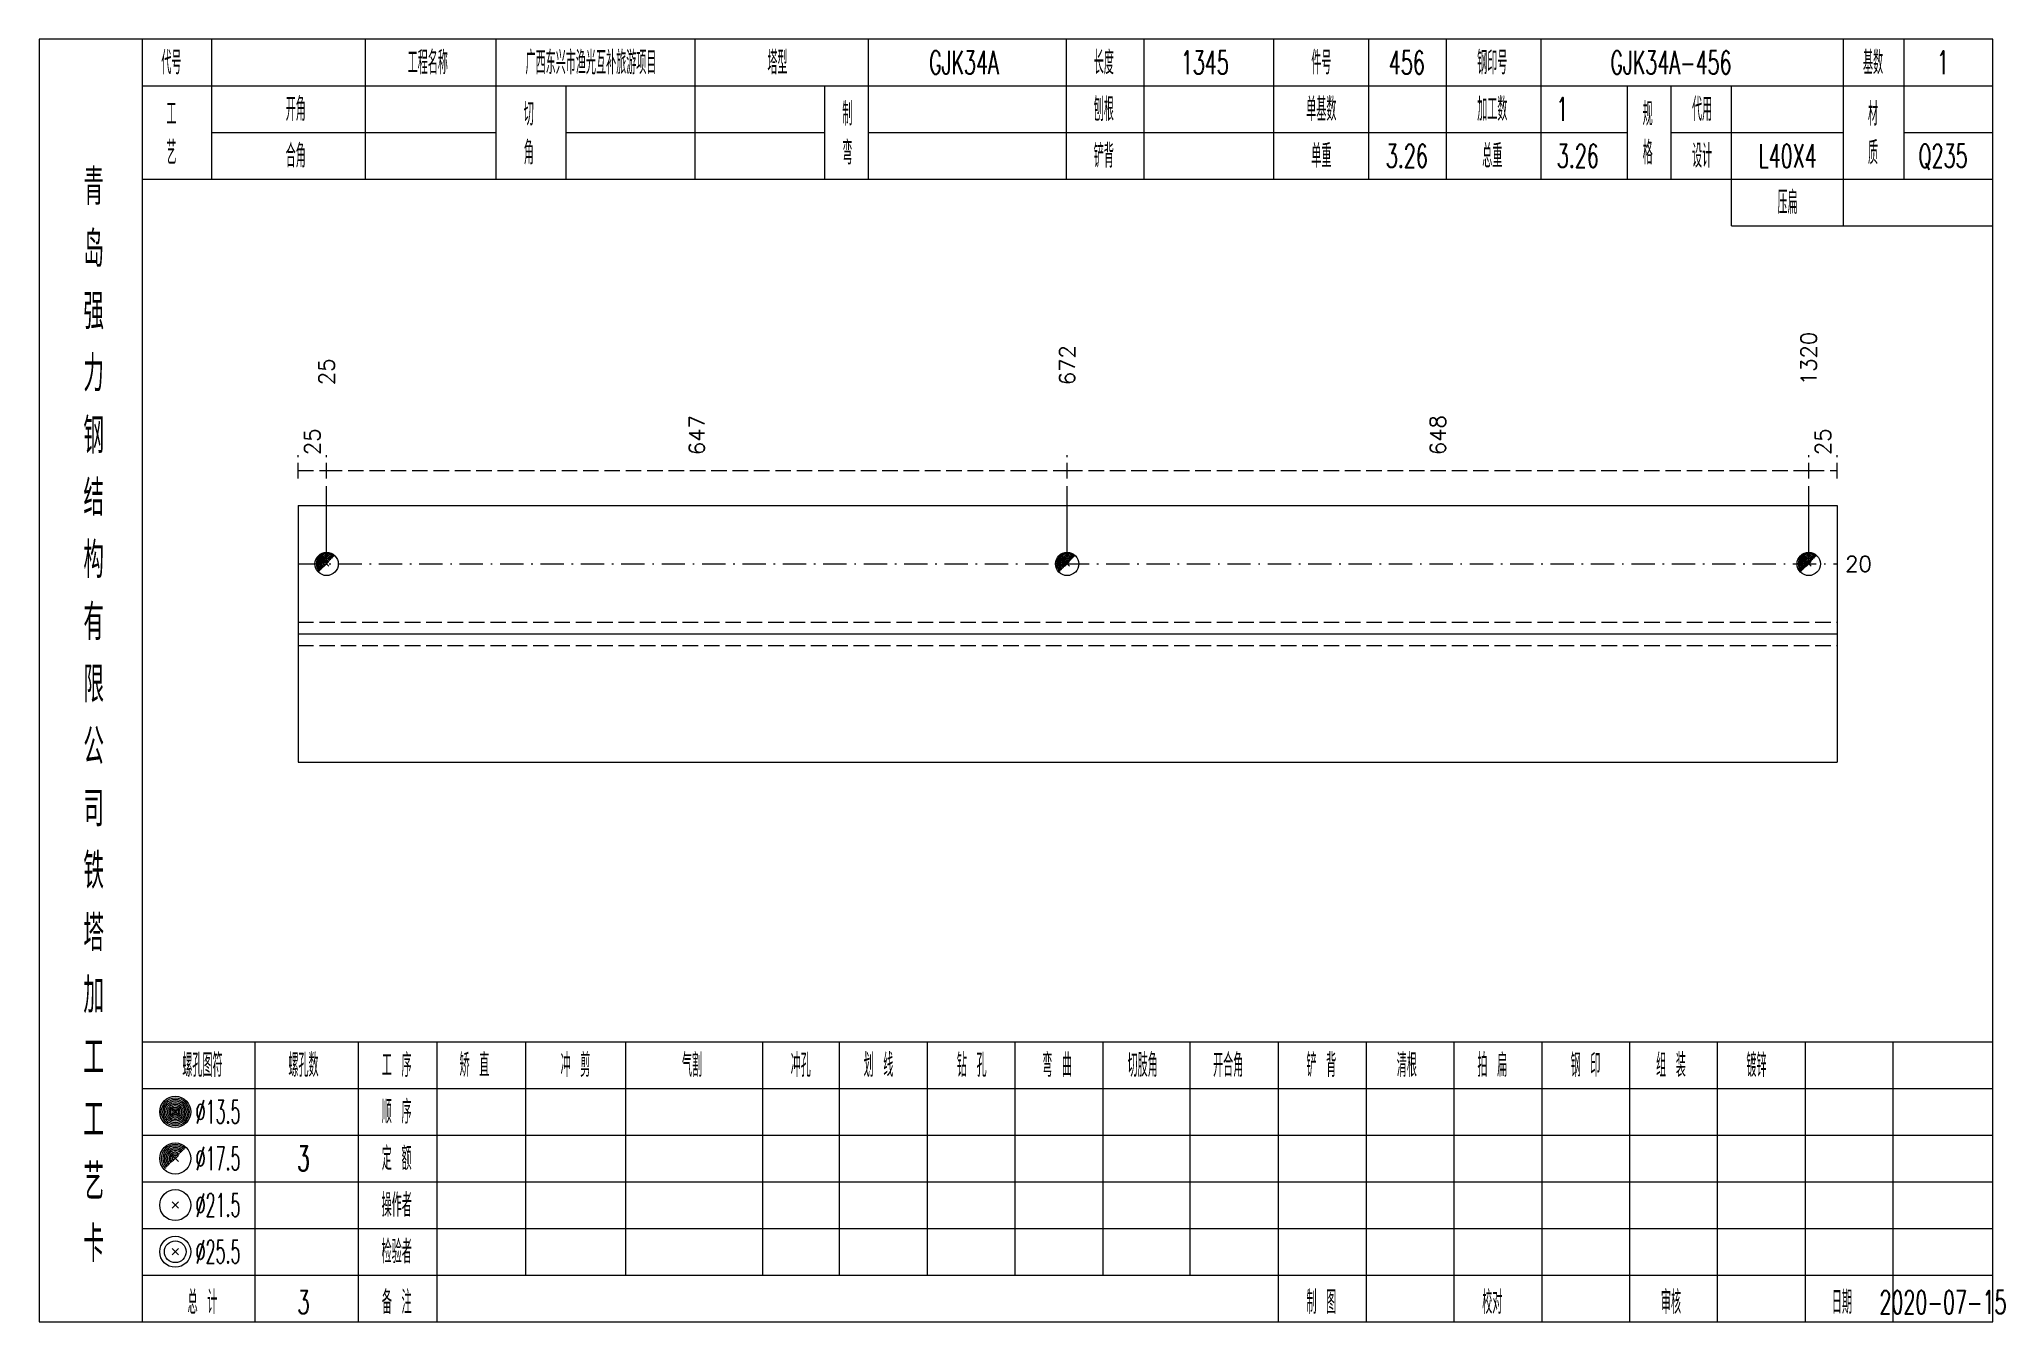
# Model space of a CAD drawing. Extents: x 0 to 2606, y -377 to 6479.
# Drawn here: x 1045.6 to 1298.5, y 4550 to 4715 of the extents above; entities that cross this region are included whole.
import ezdxf
from ezdxf.enums import TextEntityAlignment as Align

# ---------------------------------------------------------------- set-up
doc = ezdxf.new("R2010")
doc.units = 0
doc.header["$MEASUREMENT"] = 0
doc.linetypes.add('一点画线', pattern=[5.2, 3, -1, 0.2, -1])
doc.linetypes.add('虚线', pattern=[2.75, 2, -0.75])
doc.layers.get('0').update_dxf_attribs({"linetype": 'CONTINUOUS', "lineweight": 25})
doc.layers.add('1', color=7, linetype='CONTINUOUS', lineweight=25)
doc.layers.add('4', color=7, linetype='CONTINUOUS', lineweight=25)
doc.styles.get("Standard").update_dxf_attribs({"font": 'simplex.shx', "width": 0.7, "height": 3, "bigfont": 'gbhzfs.shx'})

msp = doc.modelspace()

# ---------------------------------------------------------------- texts
at = {"color": 7, "linetype": 'Continuous', "lineweight": 13}
for s, p in [('1320', (1273.32, 4670.5)), ('672', (1177.88, 4670.5)), ('25', (1082.58, 4670.5))]:
    msp.add_text(s, height=2, rotation=90, dxfattribs=at).set_placement(p, align=Align.MIDDLE_LEFT)
at = {"color": 8, "linetype": 'Continuous', "lineweight": 9}
for s, p in [('25', (1080.74, 4661.5)), ('647', (1130.23, 4661.5)), ('648', (1225.6, 4661.5)), ('25', (1275.16, 4661.5))]:
    msp.add_text(s, height=2, rotation=90, dxfattribs=at).set_placement(p, align=Align.MIDDLE_LEFT)
at = {"color": 7, "linetype": 'Continuous', "lineweight": 13}
msp.add_text('20', height=2, dxfattribs=at).set_placement((1278, 4647.5), align=Align.MIDDLE_LEFT)
at = {"layer": '4', "color": 1, "linetype": 'Continuous', "lineweight": 13}
for s, height, width, p in [('代号', 3, 0.6, (1062.6, 4712)), ('工程名称', 3, 0.6, (1095.6, 4712)), ('广西东兴市渔光互补旅游项目', 3, 0.6, (1116.6, 4712)), ('塔型', 3, 0.6, (1140.6, 4712)), ('GJK34A', 3, 0.6, (1164.6, 4712)), ('长度', 3, 0.6, (1182.6, 4712)), ('1345', 3, 0.6, (1195.6, 4712)), ('件号', 3, 0.6, (1210.6, 4712)), ('456', 3, 0.6, (1221.6, 4712)), ('钢印号', 3, 0.6, (1232.6, 4712)), ('GJK34A-456', 3, 0.6, (1255.6, 4712)), ('基数', 3, 0.6, (1281.6, 4712)), ('1', 3, 0.6, (1290.6, 4712)), ('开角', 3, 0.6, (1078.6, 4706)), ('刨根', 3, 0.6, (1182.6, 4706)), ('单基数', 3, 0.6, (1210.6, 4706)), ('加工数', 3, 0.6, (1232.6, 4706)), ('1', 3, 0.6, (1241.6, 4706)), ('代用', 3, 0.6, (1259.6, 4706)), ('工', 3, 0.6, (1062.6, 4705.4)), ('切', 3, 0.6, (1108.6, 4705.4)), ('制', 3, 0.6, (1149.6, 4705.4)), ('规', 3, 0.6, (1252.6, 4705.4)), ('材', 3, 0.6, (1281.6, 4705.4)), ('艺', 3, 0.6, (1062.6, 4700.4)), ('合角', 3, 0.6, (1078.6, 4700)), ('角', 3, 0.6, (1108.6, 4700.4)), ('弯', 3, 0.6, (1149.6, 4700.4)), ('铲背', 3, 0.6, (1182.6, 4700)), ('单重', 3, 0.6, (1210.6, 4700)), ('3.26', 3, 0.6, (1221.6, 4700)), ('总重', 3, 0.6, (1232.6, 4700)), ('3.26', 3, 0.6, (1243.6, 4700)), ('格', 3, 0.6, (1252.6, 4700.4)), ('设计', 3, 0.6, (1259.6, 4700)), ('L40X4', 3, 0.6, (1270.6, 4700)), ('质', 3, 0.6, (1281.6, 4700.4)), ('Q235', 3, 0.6, (1290.6, 4700)), ('青', 4.6, 0.8, (1052.6, 4696)), ('压扁', 3, 0.6, (1270.6, 4694)), ('岛', 4.6, 0.8, (1052.6, 4688)), ('强', 4.6, 0.8, (1052.6, 4680)), ('力', 4.6, 0.8, (1052.6, 4672)), ('钢', 4.6, 0.8, (1052.6, 4664)), ('结', 4.6, 0.8, (1052.6, 4656)), ('构', 4.6, 0.8, (1052.6, 4648)), ('有', 4.6, 0.8, (1052.6, 4640)), ('限', 4.6, 0.8, (1052.6, 4632)), ('公', 4.6, 0.8, (1052.6, 4624)), ('司', 4.6, 0.8, (1052.6, 4616)), ('铁', 4.6, 0.8, (1052.6, 4608)), ('塔', 4.6, 0.8, (1052.6, 4600)), ('加', 4.6, 0.8, (1052.6, 4592)), ('工', 4.6, 0.8, (1052.6, 4584)), ('螺孔图符', 3, 0.6, (1066.6, 4583)), ('螺孔数', 3, 0.6, (1079.6, 4583)), ('工 序', 3, 0.6, (1091.6, 4583)), ('矫 直', 3, 0.6, (1101.6, 4583)), ('冲 剪', 3, 0.6, (1114.6, 4583)), ('气割', 3, 0.6, (1129.6, 4583)), ('冲孔', 3, 0.6, (1143.6, 4583)), ('划 线', 3, 0.6, (1153.6, 4583)), ('钻 孔', 3, 0.6, (1165.6, 4583)), ('弯 曲', 3, 0.6, (1176.6, 4583)), ('切肢角', 3, 0.6, (1187.6, 4583)), ('开合角', 3, 0.6, (1198.6, 4583)), ('铲 背', 3, 0.6, (1210.6, 4583)), ('清根', 3, 0.6, (1221.6, 4583)), ('拍 扁', 3, 0.6, (1232.6, 4583)), ('钢 印', 3, 0.6, (1244.6, 4583)), ('组 装', 3, 0.6, (1255.6, 4583)), ('镀锌', 3, 0.6, (1266.6, 4583)), ('%%C13.5', 3, 0.5, (1068.6, 4577)), ('顺 序', 3, 0.6, (1091.6, 4577)), ('工', 4.6, 0.8, (1052.6, 4576)), ('艺', 4.6, 0.8, (1052.6, 4568)), ('%%C17.5', 3, 0.5, (1068.6, 4571)), ('3', 3.2, 0.6, (1079.6, 4571)), ('定 额', 3, 0.6, (1091.6, 4571)), ('%%C21.5', 3, 0.5, (1068.6, 4565)), ('操作者', 3, 0.6, (1091.6, 4565)), ('卡', 4.6, 0.8, (1052.6, 4560)), ('检验者', 3, 0.6, (1091.6, 4559)), ('%%C25.5', 3, 0.5, (1068.6, 4559)), ('总 计', 3, 0.6, (1066.6, 4552.5)), ('3', 3, 0.6, (1079.6, 4552.5)), ('备 注', 3, 0.6, (1091.6, 4552.5)), ('制 图', 3, 0.6, (1210.6, 4552.5)), ('校对', 3, 0.6, (1232.6, 4552.5)), ('审核', 3, 0.6, (1255.6, 4552.5)), ('日期', 3, 0.6, (1277.6, 4552.5)), ('2020-07-15', 3, 0.6, (1290.6, 4552.5))]:
    msp.add_text(s, height=height, dxfattribs=dict(at, width=width)).set_placement(p, align=Align.MIDDLE_CENTER)

# ---------------------------------------------------------------- linework, layer by layer
at = {"color": 8, "linetype": '虚线', "lineweight": 9}
for p, q in [((1078.9, 4658.5), (1078.9, 4661.5)), ((1078.9, 4659.5), (1082.58, 4659.5)), ((1082.58, 4658.5), (1082.58, 4661.5)), ((1082.58, 4658.5), (1082.58, 4661.5)), ((1082.58, 4659.5), (1177.88, 4659.5)), ((1177.88, 4658.5), (1177.88, 4661.5)), ((1177.88, 4658.5), (1177.88, 4661.5)), ((1177.88, 4659.5), (1273.32, 4659.5)), ((1273.32, 4658.5), (1273.32, 4661.5)), ((1273.32, 4658.5), (1273.32, 4661.5)), ((1273.32, 4659.5), (1277, 4659.5)), ((1277, 4658.5), (1277, 4661.5))]:
    msp.add_line(p, q, dxfattribs=at)
at = {"color": 7, "linetype": 'Continuous', "lineweight": 13}
for p, q in [((1082.58, 4647.5), (1082.58, 4657.5)), ((1177.88, 4647.5), (1177.88, 4657.5)), ((1273.32, 4647.5), (1273.32, 4657.5))]:
    msp.add_line(p, q, dxfattribs=at)
at = {"color": 7, "linetype": 'Continuous', "lineweight": 18}
for p, q in [((1078.9, 4655), (1078.9, 4622)), ((1078.9, 4655), (1277, 4655)), ((1277, 4655), (1277, 4622)), ((1078.9, 4638.5), (1277, 4638.5))]:
    msp.add_line(p, q, dxfattribs=at)
at = {"color": 3, "linetype": '一点画线', "lineweight": 13}
msp.add_line((1078.9, 4647.5), (1277, 4647.5), dxfattribs=at)
at = {"color": 7, "linetype": 'Continuous', "lineweight": 0}
for p, q in [((1082.28, 4647.2), (1082.88, 4647.8)), ((1082.28, 4647.8), (1082.88, 4647.2)), ((1177.58, 4647.2), (1178.18, 4647.8)), ((1177.58, 4647.8), (1178.18, 4647.2)), ((1273.02, 4647.2), (1273.62, 4647.8)), ((1273.02, 4647.8), (1273.62, 4647.2))]:
    msp.add_line(p, q, dxfattribs=at)
at = {"color": 1, "linetype": '虚线', "lineweight": 18}
for p, q in [((1078.9, 4640), (1277, 4640)), ((1078.9, 4637), (1277, 4637))]:
    msp.add_line(p, q, dxfattribs=at)
at = {"color": 7, "linetype": 'Continuous', "lineweight": 13}
for centre in [(1082.58, 4647.5), (1177.88, 4647.5), (1273.32, 4647.5)]:
    msp.add_circle(centre, 1.5, dxfattribs=at)
for centre, radius in [((1082.58, 4647.5), 1.35), ((1082.58, 4647.5), 1.2), ((1082.58, 4647.5), 1.05), ((1082.58, 4647.5), 0.9), ((1082.58, 4647.5), 0.75), ((1082.58, 4647.5), 0.6), ((1082.58, 4647.5), 0.45), ((1082.58, 4647.5), 0.3), ((1082.58, 4647.5), 0.15), ((1177.88, 4647.5), 1.35), ((1177.88, 4647.5), 1.2), ((1177.88, 4647.5), 1.05), ((1177.88, 4647.5), 0.9), ((1177.88, 4647.5), 0.75), ((1177.88, 4647.5), 0.6), ((1177.88, 4647.5), 0.45), ((1177.88, 4647.5), 0.3), ((1177.88, 4647.5), 0.15), ((1273.32, 4647.5), 1.35), ((1273.32, 4647.5), 1.2), ((1273.32, 4647.5), 1.05), ((1273.32, 4647.5), 0.9), ((1273.32, 4647.5), 0.75), ((1273.32, 4647.5), 0.6), ((1273.32, 4647.5), 0.45), ((1273.32, 4647.5), 0.3), ((1273.32, 4647.5), 0.15)]:
    msp.add_arc(centre, radius, 45, 225, dxfattribs=at)
at = {"layer": '1', "color": 7, "linetype": 'Continuous', "lineweight": 18}
msp.add_line((1078.9, 4622), (1277, 4622), dxfattribs=at)
at = {"layer": '4', "color": 1, "linetype": 'Continuous', "lineweight": 18}
for p, q in [((1058.9, 4550), (1058.9, 4715)), ((1067.8, 4697), (1067.8, 4715)), ((1087.6, 4697), (1087.6, 4715)), ((1104.4, 4697), (1104.4, 4715)), ((1130, 4697), (1130, 4715)), ((1152.3, 4697), (1152.3, 4715)), ((1177.8, 4697), (1177.8, 4715)), ((1187.8, 4697), (1187.8, 4715)), ((1204.5, 4697), (1204.5, 4715)), ((1216.7, 4697), (1216.7, 4715)), ((1226.7, 4697), (1226.7, 4715)), ((1238.9, 4697), (1238.9, 4715)), ((1277.8, 4691), (1277.8, 4715)), ((1285.6, 4697), (1285.6, 4715)), ((1058.9, 4709), (1297, 4709)), ((1113.4, 4697), (1113.4, 4709)), ((1146.7, 4697), (1146.7, 4709)), ((1250, 4697), (1250, 4709)), ((1255.6, 4697), (1255.6, 4709)), ((1263.4, 4691), (1263.4, 4709)), ((1067.8, 4703), (1104.4, 4703)), ((1113.4, 4703), (1146.7, 4703)), ((1152.3, 4703), (1250, 4703)), ((1255.6, 4703), (1277.8, 4703)), ((1285.6, 4703), (1297, 4703)), ((1058.9, 4697), (1297, 4697)), ((1263.4, 4691), (1297, 4691)), ((1058.9, 4586), (1297, 4586)), ((1073.4, 4550), (1073.4, 4586)), ((1086.7, 4550), (1086.7, 4586)), ((1096.8, 4550), (1096.8, 4586)), ((1108.2, 4556), (1108.2, 4586)), ((1121.1, 4556), (1121.1, 4586)), ((1138.7, 4556), (1138.7, 4586)), ((1148.6, 4556), (1148.6, 4586)), ((1159.9, 4556), (1159.9, 4586)), ((1171.2, 4556), (1171.2, 4586)), ((1182.5, 4556), (1182.5, 4586)), ((1193.7, 4556), (1193.7, 4586)), ((1205.1, 4556), (1205.1, 4586)), ((1216.4, 4556), (1216.4, 4586)), ((1227.7, 4556), (1227.7, 4586)), ((1239, 4556), (1239, 4586)), ((1250.3, 4556), (1250.3, 4586)), ((1261.6, 4556), (1261.6, 4586)), ((1272.9, 4556), (1272.9, 4586)), ((1284.2, 4556), (1284.2, 4586)), ((1058.9, 4580), (1297, 4580)), ((1058.9, 4574), (1297, 4574)), ((1058.9, 4568), (1297, 4568)), ((1058.9, 4562), (1297, 4562)), ((1058.9, 4556), (1297, 4556)), ((1205.1, 4550), (1205.1, 4556)), ((1216.4, 4550), (1216.4, 4556)), ((1227.7, 4550), (1227.7, 4556)), ((1239, 4550), (1239, 4556)), ((1250.3, 4550), (1250.3, 4556)), ((1261.6, 4550), (1261.6, 4556)), ((1272.9, 4550), (1272.9, 4556)), ((1284.2, 4550), (1284.2, 4556))]:
    msp.add_line(p, q, dxfattribs=at)
at = {"layer": '4', "color": 7, "linetype": 'Continuous', "lineweight": 13}
for p, q in [((1062.9, 4576.8), (1063.3, 4577.2)), ((1063.3, 4576.8), (1062.9, 4577.2)), ((1062.7, 4564.6), (1063.5, 4565.4)), ((1063.5, 4564.6), (1062.7, 4565.4)), ((1062.7, 4558.6), (1063.5, 4559.4)), ((1063.5, 4558.6), (1062.7, 4559.4))]:
    msp.add_line(p, q, dxfattribs=at)
at = {"layer": '4', "color": 7, "linetype": 'Continuous', "lineweight": 0}
for p, q in [((1062.7, 4570.6), (1063.5, 4571.4)), ((1062.7, 4571.4), (1063.5, 4570.6))]:
    msp.add_line(p, q, dxfattribs=at)
at = {"layer": '4', "color": 1, "linetype": 'Continuous', "lineweight": 18}
msp.add_lwpolyline([(1045.6, 4715), (1045.6, 4550), (1297, 4550), (1297, 4715)], close=True, dxfattribs=at)
at = {"layer": '4', "color": 7, "linetype": 'Continuous', "lineweight": 13}
for centre, radius in [((1063.1, 4577), 2), ((1063.1, 4577), 1.8), ((1063.1, 4577), 1.6), ((1063.1, 4577), 1.4), ((1063.1, 4577), 1.2), ((1063.1, 4577), 1), ((1063.1, 4577), 0.8), ((1063.1, 4577), 0.6), ((1063.1, 4577), 0.4), ((1063.1, 4577), 0.2), ((1063.1, 4571), 2), ((1063.1, 4565), 2), ((1063.1, 4559), 2), ((1063.1, 4559), 1.4)]:
    msp.add_circle(centre, radius, dxfattribs=at)
for radius in [1.8, 1.6, 1.4, 1.2, 1, 0.8, 0.6, 0.4, 0.2]:
    msp.add_arc((1063.1, 4571), radius, 45, 225, dxfattribs=at)

msp.set_redraw_order([(e.dxf.handle, doc.entitydb.next_handle()) for e in msp.query("TEXT MTEXT ATTDEF DIMENSION ARC_DIMENSION")])  # texts and dimensions are drawn at this point

doc.saveas('drawing.dxf')
